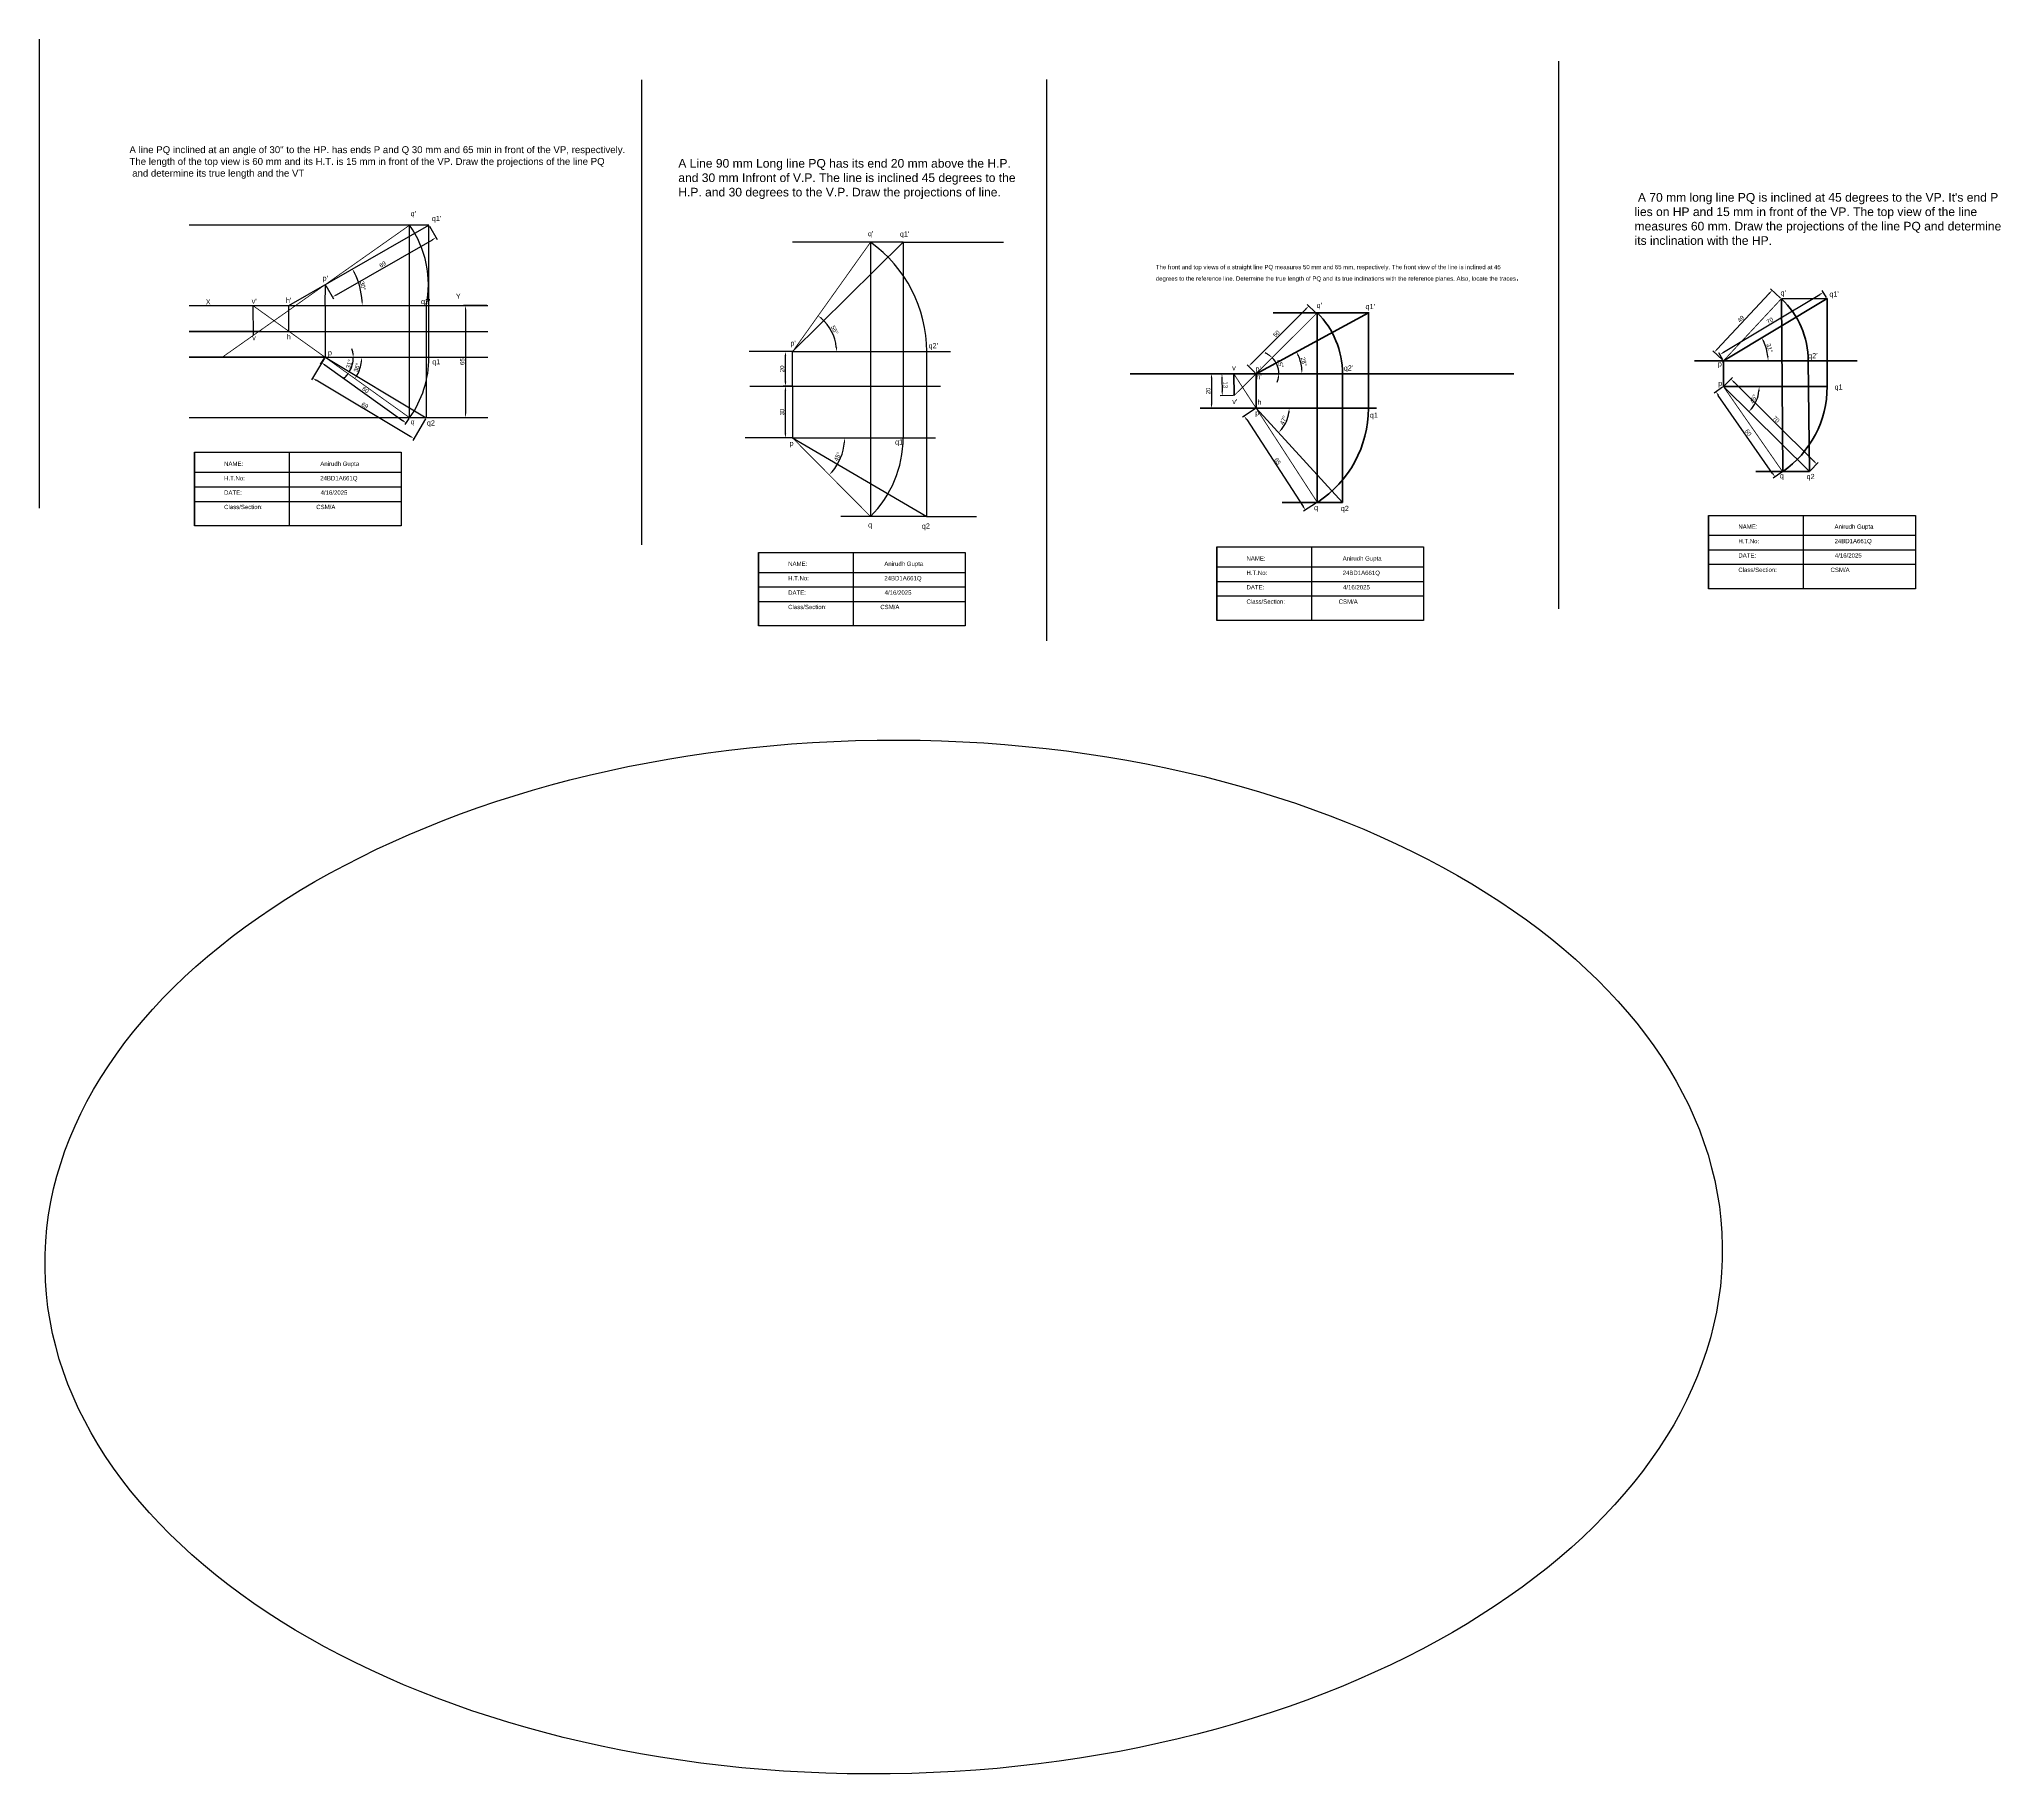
# Model space of a CAD drawing. Header units: millimetres. Extents: x 79 to 8014, y -55 to 1185.
# Drawn here: x 6070 to 7206, y -55 to 953 of the extents above; entities that cross this region are included whole.
import ezdxf

# ---------------------------------------------------------------- set-up
doc = ezdxf.new("R2010")
doc.units = ezdxf.units.MM
doc.header["$MEASUREMENT"] = 0
doc.header["$PDMODE"] = 1
doc.styles.get("Standard").update_dxf_attribs({"font": 'arial.ttf'})
doc.dimstyles.new('ISO-25', dxfattribs={"dimtxt": 2.5, "dimasz": 2.5, "dimexe": 1.25, "dimexo": 0.625, "dimtad": 1, "dimdec": 0, "dimdsep": 46, "dimtxsty": 'Standard', "dimcen": 2.5, "dimadec": 0, "dimazin": 0, "dimtfac": 1, "dimtdec": 0, "dimtmove": 0, "dimatfit": 3, "dimfxl": 1, "dimarcsym": 1})

# ---------------------------------------------------------------- blocks, each defined once
blk = doc.blocks.new('*D125')
at = {"color": 0, "lineweight": -2, "transparency": 16777216}
for p, q in [((6235.4, 768.3), (6233, 764.8)), ((6235.7, 764.4), (6280.7, 732.3)), ((6284.4, 733.3), (6282, 729.8))]:
    blk.add_line(p, q, dxfattribs=at)
at = {"color": 0, "transparency": 16777216}
for points in [[(6236, 764.7), (6235.5, 764), (6233.7, 765.8)], [(6280.9, 732.6), (6280.4, 731.9), (6282.7, 730.8)]]:
    blk.add_solid(points, dxfattribs=at)
at = {"layer": 'Defpoints', "color": 0, "transparency": 16777216}
for p in [(6235.8, 768.8), (6282.7, 730.8), (6284.8, 733.8)]:
    blk.add_point(p, dxfattribs=at)
at = {"color": 0, "transparency": 16777216, "insert": (6259.3, 749.9), "char_height": 2.5, "attachment_point": 5, "rotation": 324.4773}
blk.add_mtext('60', dxfattribs=at)
blk = doc.blocks.new('*D126')
at = {"color": 0, "lineweight": -2, "transparency": 16777216}
for p, q in [((6235.5, 768.2), (6228, 755.7)), ((6285.2, 723), (6230.8, 755.5)), ((6294.1, 733.2), (6286.7, 720.7))]:
    blk.add_line(p, q, dxfattribs=at)
at = {"color": 0, "transparency": 16777216}
for points in [[(6231, 755.8), (6230.5, 755.1), (6228.6, 756.8)], [(6285.4, 723.4), (6284.9, 722.7), (6287.3, 721.8)]]:
    blk.add_solid(points, dxfattribs=at)
at = {"layer": 'Defpoints', "color": 0, "transparency": 16777216}
for p in [(6235.8, 768.8), (6228.6, 756.8), (6294.5, 733.8)]:
    blk.add_point(p, dxfattribs=at)
at = {"color": 0, "transparency": 16777216, "insert": (6258.9, 740.9), "char_height": 2.5, "attachment_point": 5, "rotation": 329.1907}
blk.add_mtext('69', dxfattribs=at)
blk = doc.blocks.new('*D127')
at = {"color": 0, "lineweight": -2, "transparency": 16777216}
for p, q in [((6296.3, 844.8), (6300.8, 837)), ((6242.4, 805), (6298, 836.9)), ((6236.4, 810.4), (6240.8, 802.6))]:
    blk.add_line(p, q, dxfattribs=at)
at = {"color": 0, "transparency": 16777216}
for points in [[(6297.8, 837.2), (6298.2, 836.5), (6300.1, 838.1)], [(6242.2, 805.3), (6242.6, 804.6), (6240.2, 803.7)]]:
    blk.add_solid(points, dxfattribs=at)
at = {"layer": 'Defpoints', "color": 0, "transparency": 16777216}
for p in [(6296, 845.3), (6300.1, 838.1), (6236.1, 810.9)]:
    blk.add_point(p, dxfattribs=at)
at = {"color": 0, "transparency": 16777216, "insert": (6269.2, 822.6), "char_height": 2.5, "attachment_point": 5, "rotation": 29.8454}
blk.add_mtext('69', dxfattribs=at)
blk = doc.blocks.new('*D128')
at = {"color": 0, "lineweight": -2, "transparency": 16777216}
blk.add_arc((6214.9, 798.8), 42.5, 3.3737, 26.4718, dxfattribs=at)
at = {"color": 0, "transparency": 16777216}
for points in [[(6252.5, 817.5), (6253.3, 817.9), (6251.7, 819.9)], [(6257.7, 801.3), (6256.9, 801.3), (6257.4, 798.8)]]:
    blk.add_solid(points, dxfattribs=at)
at = {"layer": 'Defpoints', "color": 0, "transparency": 16777216}
for p in [(6296, 845.3), (6157.1, 798.8), (6214.9, 798.8), (6256.7, 806.1), (6330.2, 798.8)]:
    blk.add_point(p, dxfattribs=at)
at = {"color": 0, "transparency": 16777216, "insert": (6257.8, 810.2), "char_height": 2.5, "attachment_point": 5, "rotation": 284.9227}
blk.add_mtext('30°', dxfattribs=at)
blk = doc.blocks.new('*D129')
at = {"color": 0, "lineweight": -2, "transparency": 16777216}
for start, end in [(8.7811, 17.5621), (329.1325, 360), (311.5704, 320.3515)]:
    blk.add_arc((6235.9, 768.8), 16.3, start, end, dxfattribs=at)
at = {"color": 0, "transparency": 16777216}
for points in [[(6252.5, 771.3), (6251.6, 771.2), (6252.2, 768.8)], [(6248.1, 758.6), (6248.8, 758.1), (6249.9, 760.4)]]:
    blk.add_solid(points, dxfattribs=at)
at = {"layer": 'Defpoints', "color": 0, "transparency": 16777216}
for p in [(6157.1, 768.8), (6235.9, 768.8), (6251.2, 763), (6330.2, 768.8), (6294.5, 733.8)]:
    blk.add_point(p, dxfattribs=at)
at = {"color": 0, "transparency": 16777216, "insert": (6249.8, 764.9), "char_height": 2.5, "attachment_point": 5, "rotation": 74.5663}
blk.add_mtext('31°', dxfattribs=at)
blk = doc.blocks.new('*D130')
at = {"color": 0, "lineweight": -2, "transparency": 16777216}
blk.add_arc((6235.9, 768.8), 21.2, 331.1738, 353.2286, dxfattribs=at)
at = {"color": 0, "transparency": 16777216}
for points in [[(6256.5, 766.3), (6257.3, 766.2), (6257.1, 768.8)], [(6254.8, 758.3), (6254.1, 758.8), (6253.1, 756.4)]]:
    blk.add_solid(points, dxfattribs=at)
at = {"layer": 'Defpoints', "color": 0, "transparency": 16777216}
for p in [(6194, 798.8), (6157.1, 768.8), (6330.2, 768.8), (6255.3, 760.3), (6284.8, 733.8)]:
    blk.add_point(p, dxfattribs=at)
at = {"color": 0, "transparency": 16777216, "insert": (6254.3, 762.9), "char_height": 2.5, "attachment_point": 5, "rotation": 72.2012}
blk.add_mtext('36°', dxfattribs=at)
blk = doc.blocks.new('*D131')
at = {"color": 0, "lineweight": -2, "transparency": 16777216}
for p, q in [((6329.6, 798.8), (6316, 798.8)), ((6317.2, 796.3), (6317.2, 736.3)), ((6329.6, 733.8), (6316, 733.8))]:
    blk.add_line(p, q, dxfattribs=at)
at = {"color": 0, "transparency": 16777216}
for points in [[(6316.8, 796.3), (6317.6, 796.3), (6317.2, 798.8)], [(6316.8, 736.3), (6317.6, 736.3), (6317.2, 733.8)]]:
    blk.add_solid(points, dxfattribs=at)
at = {"layer": 'Defpoints', "color": 0, "transparency": 16777216}
for p in [(6330.2, 798.8), (6317.2, 733.8), (6330.2, 733.8)]:
    blk.add_point(p, dxfattribs=at)
at = {"color": 0, "transparency": 16777216, "insert": (6315.3, 766.3), "char_height": 2.5, "attachment_point": 5, "rotation": 90}
blk.add_mtext('65', dxfattribs=at)
blk = doc.blocks.new('*D110')
at = {"color": 0, "lineweight": -2, "transparency": 16777216}
for p, q in [((6506, 772.1), (6501.2, 772.1)), ((6502.4, 754.6), (6502.4, 769.6)), ((6506, 752.1), (6501.2, 752.1))]:
    blk.add_line(p, q, dxfattribs=at)
at = {"color": 0, "transparency": 16777216}
for points in [[(6502, 769.6), (6502.9, 769.6), (6502.4, 772.1)], [(6502, 754.6), (6502.9, 754.6), (6502.4, 752.1)]]:
    blk.add_solid(points, dxfattribs=at)
at = {"layer": 'Defpoints', "color": 0, "transparency": 16777216}
for p in [(6502.4, 772.1), (6506.6, 772.1), (6506.6, 752.1)]:
    blk.add_point(p, dxfattribs=at)
at = {"color": 0, "transparency": 16777216, "insert": (6500.5, 762.1), "char_height": 2.5, "attachment_point": 5, "rotation": 90}
blk.add_mtext('20', dxfattribs=at)
blk = doc.blocks.new('*D111')
at = {"color": 0, "lineweight": -2, "transparency": 16777216}
for p, q in [((6506, 752.1), (6501.2, 752.1)), ((6502.4, 724.6), (6502.4, 749.6)), ((6506, 722.1), (6501.2, 722.1))]:
    blk.add_line(p, q, dxfattribs=at)
at = {"color": 0, "transparency": 16777216}
for points in [[(6502, 749.6), (6502.9, 749.6), (6502.4, 752.1)], [(6502, 724.6), (6502.9, 724.6), (6502.4, 722.1)]]:
    blk.add_solid(points, dxfattribs=at)
at = {"layer": 'Defpoints', "color": 0, "transparency": 16777216}
for p in [(6502.4, 752.1), (6506.6, 752.1), (6506.6, 722.1)]:
    blk.add_point(p, dxfattribs=at)
at = {"color": 0, "transparency": 16777216, "insert": (6500.5, 737.1), "char_height": 2.5, "attachment_point": 5, "rotation": 90}
blk.add_mtext('30', dxfattribs=at)
blk = doc.blocks.new('*D112')
at = {"color": 0, "lineweight": -2, "transparency": 16777216}
blk.add_arc((6506.6, 772.1), 25.4, 5.6365, 48.9185, dxfattribs=at)
at = {"color": 0, "transparency": 16777216}
for points in [[(6523.1, 790.9), (6523.6, 791.6), (6521.4, 792.8)], [(6532.4, 774.6), (6531.5, 774.6), (6532.1, 772.1)]]:
    blk.add_solid(points, dxfattribs=at)
at = {"layer": 'Defpoints', "color": 0, "transparency": 16777216}
for p in [(6551.7, 835.4), (6530.8, 780), (6506.6, 772.1), (6506.6, 772.1), (6598.1, 772.1)]:
    blk.add_point(p, dxfattribs=at)
at = {"color": 0, "transparency": 16777216, "insert": (6530.9, 784.6), "char_height": 2.5, "attachment_point": 5, "rotation": 297.2775}
blk.add_mtext('55°', dxfattribs=at)
blk = doc.blocks.new('*D113')
at = {"color": 0, "lineweight": -2, "transparency": 16777216}
blk.add_arc((6506.6, 722.1), 30.1, 319.4904, 355.2331, dxfattribs=at)
at = {"color": 0, "transparency": 16777216}
for points in [[(6536.2, 719.6), (6537, 719.6), (6536.7, 722.1)], [(6529.8, 702.3), (6529.2, 702.9), (6527.8, 700.8)]]:
    blk.add_solid(points, dxfattribs=at)
at = {"layer": 'Defpoints', "color": 0, "transparency": 16777216}
for p in [(6506.6, 722.1), (6506.6, 722.1), (6589.4, 722.1), (6532.6, 707), (6551.7, 676.6)]:
    blk.add_point(p, dxfattribs=at)
at = {"color": 0, "transparency": 16777216, "insert": (6532.6, 711.3), "char_height": 2.5, "attachment_point": 5, "rotation": 67.3617}
blk.add_mtext('45°', dxfattribs=at)
blk = doc.blocks.new('*D114')
at = {"color": 0, "lineweight": -2, "transparency": 16777216}
for p, q in [((6772.4, 765.4), (6803.7, 796.7)), ((6809.4, 794.7), (6804.6, 799.4)), ((6774.5, 759.8), (6769.8, 764.5))]:
    blk.add_line(p, q, dxfattribs=at)
at = {"color": 0, "transparency": 16777216}
for points in [[(6803.4, 797), (6804, 796.4), (6805.5, 798.5)], [(6772.2, 765.7), (6772.7, 765.1), (6770.7, 763.6)]]:
    blk.add_solid(points, dxfattribs=at)
at = {"layer": 'Defpoints', "color": 0, "transparency": 16777216}
for p in [(6805.5, 798.5), (6809.8, 794.2), (6775, 759.3)]:
    blk.add_point(p, dxfattribs=at)
at = {"color": 0, "lineweight": 60, "transparency": 16777216, "insert": (6786.7, 782.4), "char_height": 2.5, "attachment_point": 5, "rotation": 45.0682}
blk.add_mtext('50', dxfattribs=at)
blk = doc.blocks.new('*D115')
at = {"color": 0, "lineweight": -2, "transparency": 16777216}
for p, q in [((6774.5, 739), (6767.1, 734.2)), ((6769.5, 732.8), (6802.2, 682.5)), ((6809.9, 684.5), (6802.5, 679.7))]:
    blk.add_line(p, q, dxfattribs=at)
at = {"color": 0, "transparency": 16777216}
for points in [[(6769.8, 733), (6769.1, 732.5), (6768.1, 734.9)], [(6802.5, 682.7), (6801.8, 682.2), (6803.5, 680.4)]]:
    blk.add_solid(points, dxfattribs=at)
at = {"layer": 'Defpoints', "color": 0, "transparency": 16777216}
for p in [(6775, 739.3), (6810.4, 684.8), (6803.5, 680.4)]:
    blk.add_point(p, dxfattribs=at)
at = {"color": 0, "lineweight": 60, "transparency": 16777216, "insert": (6787.4, 708.6), "char_height": 2.5, "attachment_point": 5, "rotation": 303.0276}
blk.add_mtext('65', dxfattribs=at)
blk = doc.blocks.new('*D116')
at = {"color": 0, "lineweight": -2, "transparency": 16777216}
for start, end in [(55.822, 66.7615), (360, 44.8824), (338.1209, 349.0604)]:
    blk.add_arc((6775, 759.3), 13.1, start, end, dxfattribs=at)
at = {"color": 0, "transparency": 16777216}
for points in [[(6782.6, 770.5), (6782.1, 769.8), (6784.3, 768.6)], [(6787.4, 756.9), (6788.3, 756.8), (6788.1, 759.3)]]:
    blk.add_solid(points, dxfattribs=at)
at = {"layer": 'Defpoints', "color": 0, "transparency": 16777216}
for p in [(6810.4, 794.6), (6787.7, 762.7), (6702.1, 759.3), (6775, 759.3), (6924.1, 759.3)]:
    blk.add_point(p, dxfattribs=at)
at = {"color": 0, "lineweight": 60, "transparency": 16777216, "insert": (6788.9, 765.1), "char_height": 2.5, "attachment_point": 5, "rotation": 292.4412}
blk.add_mtext('45°', dxfattribs=at)
blk = doc.blocks.new('*D117')
at = {"color": 0, "lineweight": -2, "transparency": 16777216}
blk.add_arc((6775, 759.3), 26.6, 5.3949, 23.0987, dxfattribs=at)
at = {"color": 0, "transparency": 16777216}
for points in [[(6799, 769.6), (6799.8, 769.9), (6798.3, 772)], [(6801.8, 761.8), (6801, 761.8), (6801.5, 759.3)]]:
    blk.add_solid(points, dxfattribs=at)
at = {"layer": 'Defpoints', "color": 0, "transparency": 16777216}
for p in [(6840, 794.6), (6801.2, 763.7), (6702.1, 759.3), (6775, 759.3), (6924.1, 759.3)]:
    blk.add_point(p, dxfattribs=at)
at = {"color": 0, "lineweight": 60, "transparency": 16777216, "insert": (6802.6, 766.3), "char_height": 2.5, "attachment_point": 5, "rotation": 284.2468}
blk.add_mtext('28°', dxfattribs=at)
blk = doc.blocks.new('*D118')
at = {"color": 0, "lineweight": -2, "transparency": 16777216}
blk.add_arc((6775, 739.3), 19.1, 320.0325, 352.5036, dxfattribs=at)
at = {"color": 0, "transparency": 16777216}
for points in [[(6793.5, 736.9), (6794.4, 736.8), (6794.1, 739.3)], [(6789.9, 726.8), (6789.3, 727.3), (6787.9, 725.2)]]:
    blk.add_solid(points, dxfattribs=at)
at = {"layer": 'Defpoints', "color": 0, "transparency": 16777216}
for p in [(6742.5, 739.3), (6775, 739.3), (6844.7, 739.3), (6791.3, 729.3), (6825, 684.8)]:
    blk.add_point(p, dxfattribs=at)
at = {"color": 0, "lineweight": 60, "transparency": 16777216, "insert": (6790.8, 732.4), "char_height": 2.5, "attachment_point": 5, "rotation": 66.268}
blk.add_mtext('47°', dxfattribs=at)
blk = doc.blocks.new('*D119')
at = {"color": 0, "lineweight": -2, "transparency": 16777216}
for p, q in [((6761.4, 759.3), (6753.9, 759.2)), ((6755.2, 756.7), (6755.3, 749)), ((6761.6, 746.6), (6754.1, 746.4))]:
    blk.add_line(p, q, dxfattribs=at)
at = {"color": 0, "transparency": 16777216}
for points in [[(6755.6, 756.7), (6754.8, 756.7), (6755.2, 759.2)], [(6755.7, 749), (6754.9, 749), (6755.4, 746.5)]]:
    blk.add_solid(points, dxfattribs=at)
at = {"layer": 'Defpoints', "color": 0, "transparency": 16777216}
for p in [(6762, 759.3), (6755.4, 746.5), (6762.2, 746.6)]:
    blk.add_point(p, dxfattribs=at)
at = {"color": 0, "lineweight": 60, "transparency": 16777216, "insert": (6757.2, 752.9), "char_height": 2.5, "attachment_point": 5, "rotation": 270.8822}
blk.add_mtext('13', dxfattribs=at)
blk = doc.blocks.new('*D120')
at = {"color": 0, "lineweight": -2, "transparency": 16777216}
for p, q in [((6748.6, 759.3), (6750.4, 759.3)), ((6749.1, 756.8), (6749.1, 741.8)), ((6748.6, 739.3), (6750.4, 739.3))]:
    blk.add_line(p, q, dxfattribs=at)
at = {"color": 0, "transparency": 16777216}
for points in [[(6748.7, 756.8), (6749.6, 756.8), (6749.1, 759.3)], [(6748.7, 741.8), (6749.6, 741.8), (6749.1, 739.3)]]:
    blk.add_solid(points, dxfattribs=at)
at = {"layer": 'Defpoints', "color": 0, "transparency": 16777216}
for p in [(6748, 759.3), (6748, 739.3), (6749.1, 739.3)]:
    blk.add_point(p, dxfattribs=at)
at = {"color": 0, "lineweight": 60, "transparency": 16777216, "insert": (6747.2, 749.3), "char_height": 2.5, "attachment_point": 5, "rotation": 90}
blk.add_mtext('20', dxfattribs=at)
blk = doc.blocks.new('*D90')
at = {"color": 0, "lineweight": -2, "transparency": 16777216}
for p, q in [((7078.6, 803.1), (7072.9, 808.5)), ((7042, 773.6), (7072.1, 805.8)), ((7045.1, 767.3), (7039.4, 772.6))]:
    blk.add_line(p, q, dxfattribs=at)
at = {"color": 0, "transparency": 16777216}
for points in [[(7071.8, 806.1), (7072.4, 805.5), (7073.8, 807.6)], [(7041.7, 773.9), (7042.3, 773.3), (7040.3, 771.8)]]:
    blk.add_solid(points, dxfattribs=at)
at = {"layer": 'Defpoints', "color": 0, "transparency": 16777216}
for p in [(7073.8, 807.6), (7079.1, 802.7), (7045.6, 766.8)]:
    blk.add_point(p, dxfattribs=at)
at = {"color": 0, "lineweight": 60, "transparency": 16777216, "insert": (7055.6, 791), "char_height": 2.5, "attachment_point": 5, "rotation": 46.9441}
blk.add_mtext('49', dxfattribs=at)
blk = doc.blocks.new('*D91')
at = {"color": 0, "lineweight": -2, "transparency": 16777216}
for p, q in [((7105.3, 803.4), (7102.8, 807.5)), ((7045.6, 771.7), (7101.3, 805.1)), ((7045.3, 767.4), (7042.8, 771.4))]:
    blk.add_line(p, q, dxfattribs=at)
at = {"color": 0, "transparency": 16777216}
for points in [[(7101.1, 805.5), (7101.5, 804.8), (7103.5, 806.4)], [(7045.4, 772), (7045.8, 771.3), (7043.5, 770.4)]]:
    blk.add_solid(points, dxfattribs=at)
at = {"layer": 'Defpoints', "color": 0, "transparency": 16777216}
for p in [(7103.5, 806.4), (7105.6, 802.9), (7045.6, 766.8)]:
    blk.add_point(p, dxfattribs=at)
at = {"color": 0, "lineweight": 60, "transparency": 16777216, "insert": (7072.5, 790), "char_height": 2.5, "attachment_point": 5, "rotation": 31.0027}
blk.add_mtext('70', dxfattribs=at)
blk = doc.blocks.new('*D92')
at = {"color": 0, "lineweight": -2, "transparency": 16777216}
for p, q in [((7046, 752.3), (7050.8, 757.1)), ((7051.7, 754.4), (7097.9, 708.7)), ((7095.8, 703), (7100.5, 707.8))]:
    blk.add_line(p, q, dxfattribs=at)
at = {"color": 0, "transparency": 16777216}
for points in [[(7052, 754.7), (7051.4, 754.1), (7049.9, 756.2)], [(7098.2, 709), (7097.6, 708.4), (7099.6, 706.9)]]:
    blk.add_solid(points, dxfattribs=at)
at = {"layer": 'Defpoints', "color": 0, "transparency": 16777216}
for p in [(7045.6, 751.8), (7099.6, 706.9), (7095.4, 702.6)]:
    blk.add_point(p, dxfattribs=at)
at = {"color": 0, "lineweight": 60, "transparency": 16777216, "insert": (7076.1, 732.9), "char_height": 2.5, "attachment_point": 5, "rotation": 315.3004}
blk.add_mtext('70', dxfattribs=at)
blk = doc.blocks.new('*D93')
at = {"color": 0, "lineweight": -2, "transparency": 16777216}
for p, q in [((7045.1, 751.5), (7040.2, 748.1)), ((7074, 701.6), (7042.6, 746.7)), ((7079.3, 702.2), (7074.4, 698.8))]:
    blk.add_line(p, q, dxfattribs=at)
at = {"color": 0, "transparency": 16777216}
for points in [[(7043, 747), (7042.3, 746.5), (7041.2, 748.8)], [(7074.4, 701.8), (7073.7, 701.3), (7075.5, 699.5)]]:
    blk.add_solid(points, dxfattribs=at)
at = {"layer": 'Defpoints', "color": 0, "transparency": 16777216}
for p in [(7045.6, 751.8), (7041.2, 748.8), (7079.8, 702.6)]:
    blk.add_point(p, dxfattribs=at)
at = {"color": 0, "lineweight": 60, "transparency": 16777216, "insert": (7059.9, 725.2), "char_height": 2.5, "attachment_point": 5, "rotation": 304.8136}
blk.add_mtext('60', dxfattribs=at)
blk = doc.blocks.new('*D94')
at = {"color": 0, "lineweight": -2, "transparency": 16777216}
blk.add_arc((7045.6, 751.8), 20.7, 322.236, 353.0645, dxfattribs=at)
at = {"color": 0, "transparency": 16777216}
for points in [[(7065.7, 749.4), (7066.5, 749.3), (7066.3, 751.8)], [(7062.2, 738.9), (7061.6, 739.5), (7060.3, 737.3)]]:
    blk.add_solid(points, dxfattribs=at)
at = {"layer": 'Defpoints', "color": 0, "transparency": 16777216}
for p in [(7045.6, 751.8), (7045.6, 751.8), (7105.6, 751.8), (7063.5, 741.6), (7095.4, 702.6)]:
    blk.add_point(p, dxfattribs=at)
at = {"color": 0, "lineweight": 60, "transparency": 16777216, "insert": (7063, 744.7), "char_height": 2.5, "attachment_point": 5, "rotation": 67.6502}
blk.add_mtext('45°', dxfattribs=at)
blk = doc.blocks.new('*D95')
at = {"color": 0, "lineweight": -2, "transparency": 16777216}
blk.add_arc((7045.6, 766.8), 25.8, 5.5534, 25.4494, dxfattribs=at)
at = {"color": 0, "transparency": 16777216}
for points in [[(7068.5, 777.7), (7069.3, 778.1), (7067.7, 780.1)], [(7071.7, 769.4), (7070.9, 769.3), (7071.4, 766.8)]]:
    blk.add_solid(points, dxfattribs=at)
at = {"layer": 'Defpoints', "color": 0, "transparency": 16777216}
for p in [(7105.6, 802.9), (7028.8, 766.8), (7045.6, 766.8), (7071, 771.5), (7123, 766.8)]:
    blk.add_point(p, dxfattribs=at)
at = {"color": 0, "lineweight": 60, "transparency": 16777216, "insert": (7072.3, 774.2), "char_height": 2.5, "attachment_point": 5, "rotation": 285.5014}
blk.add_mtext('31°', dxfattribs=at)

msp = doc.modelspace()

# ---------------------------------------------------------------- linework, layer by layer
for p, q in [((6070.4, 952.9), (6070.4, 681.4)), ((6950.1, 940.3), (6950.1, 623.2)), ((6419.1, 929.4), (6419.1, 660.3)), ((6653.5, 929.6), (6653.5, 604.7)), ((6296, 845.3), (6157.1, 845.3)), ((6214.9, 798.8), (6296, 845.3)), ((6284.8, 733.8), (6284.8, 845.3)), ((6296, 768.7), (6296, 845.3)), ((6570.6, 835.4), (6506.5, 835.4)), ((6506.6, 772.1), (6570.6, 835.4)), ((6551.7, 835.4), (6551.7, 676.6)), ((6570.6, 835.4), (6570.6, 722.1)), ((6570.6, 835.4), (6628.7, 835.4)), ((6235.9, 798.8), (6236.1, 811)), ((6157.1, 798.8), (6330.2, 798.8)), ((6194, 798.8), (6194.2, 781.4)), ((6214.9, 783.8), (6214.9, 798.8)), ((6235.9, 798.8), (6235.9, 768.8)), ((6294.5, 798.8), (6294.5, 733.8)), ((6199.1, 783.8), (6157.1, 783.8)), ((6157.1, 783.8), (6330.2, 783.8)), ((6235.9, 768.8), (6157.1, 768.8)), ((6157.1, 768.8), (6330.2, 768.8)), ((6235.9, 768.8), (6294.5, 733.8)), ((6506.6, 772.1), (6481.4, 772.1)), ((6506.6, 752.1), (6506.6, 772.1)), ((6506.6, 772.1), (6598.1, 772.1)), ((6584.3, 676.6), (6584.3, 772.1)), ((6481.8, 752.1), (6592.2, 752.1)), ((6506.6, 752.1), (6506.6, 722.1)), ((6330.2, 733.8), (6157.1, 733.8)), ((6506.6, 722.1), (6479.1, 722.1)), ((6506.6, 722.1), (6584.3, 676.6)), ((6506.6, 722.1), (6589.4, 722.1)), ((6160.2, 713.8), (6279.9, 713.8)), ((6160.2, 713.8), (6160.2, 671.3)), ((6215, 713.8), (6215, 671.3)), ((6160.2, 702.2), (6279.9, 702.2)), ((6160.2, 693.8), (6279.9, 693.8)), ((6160.2, 685.4), (6279.9, 685.4)), ((6584.3, 676.6), (6534.5, 676.6)), ((6584.3, 676.6), (6613, 676.6)), ((7037, 677.3), (7156.7, 677.3)), ((7037, 677.3), (7037, 634.8)), ((7091.8, 677.3), (7091.8, 634.8)), ((6752.2, 659), (6871.9, 659)), ((6752.2, 659), (6752.2, 616.5)), ((6807, 659), (6807, 616.5)), ((7037, 665.8), (7156.7, 665.8)), ((6486.8, 655.8), (6606.5, 655.8)), ((6486.8, 655.8), (6486.8, 613.3)), ((6541.6, 655.8), (6541.6, 613.3)), ((6752.2, 647.4), (6871.9, 647.4)), ((7037, 657.4), (7156.7, 657.4)), ((7037, 649), (7156.7, 649)), ((6486.8, 644.2), (6606.5, 644.2)), ((6752.2, 639), (6871.9, 639)), ((6486.8, 635.9), (6606.5, 635.9)), ((6486.8, 627.5), (6606.5, 627.5)), ((6752.2, 630.7), (6871.9, 630.7))]:
    msp.add_line(p, q)
at = {"lineweight": 60}
for p, q in [((7045.6, 766.8), (7105.6, 802.9)), ((7105.6, 802.9), (7079.1, 802.7)), ((7079.9, 702.6), (7079.1, 802.7)), ((7105.6, 751.8), (7105.6, 802.9)), ((6775, 759.3), (6840, 794.6)), ((6784.9, 794.6), (6840, 794.6)), ((6810.4, 794.6), (6810.4, 684.8)), ((6840, 739.3), (6840, 794.9)), ((7028.8, 766.8), (7123, 766.8)), ((7045.6, 766.8), (7045.6, 751.8)), ((7094.6, 766.8), (7095.4, 702.6)), ((6702.1, 759.3), (6924.1, 759.3)), ((6762, 759.3), (6762.2, 746.6)), ((6775, 759.3), (6775, 739.3)), ((6825, 759.3), (6825, 684.8)), ((7045.6, 751.8), (7105.6, 751.8)), ((7045.6, 751.8), (7095.4, 702.6)), ((6742.5, 739.3), (6844.7, 739.3)), ((6775, 739.3), (6825, 684.8)), ((7095.4, 702.6), (7064.4, 702.6)), ((6790.1, 684.8), (6825, 684.8))]:
    msp.add_line(p, q, dxfattribs=at)
at = {"const_width": 0.5}
for points in [[(6176.3, 768.8), (6284.8, 845.3)], [(6506.6, 772.1), (6551.7, 835.4)], [(6194, 798.8), (6284.8, 733.8)], [(6506.6, 722.1), (6551.7, 676.6)]]:
    msp.add_lwpolyline(points, dxfattribs=at)
at = {"color": 7, "lineweight": 70, "true_color": 0xffffff, "const_width": 0.5}
for points in [[(7045.6, 766.8), (7079.1, 802.7)], [(7045.6, 751.8), (7079.8, 702.6)]]:
    msp.add_lwpolyline(points, dxfattribs=at)
at = {"color": 7, "lineweight": 60, "true_color": 0xffffff, "const_width": 0.5}
for points in [[(6762.2, 746.6), (6810.4, 794.6)], [(6762, 759.3), (6810.4, 684.8)]]:
    msp.add_lwpolyline(points, dxfattribs=at)
for points in [[(6160.2, 713.8), (6279.9, 713.8), (6279.9, 671.3), (6160.2, 671.3)], [(7037, 677.3), (7156.7, 677.3), (7156.7, 634.8), (7037, 634.8)], [(6752.2, 659), (6871.9, 659), (6871.9, 616.5), (6752.2, 616.5)], [(6486.8, 655.8), (6606.5, 655.8), (6606.5, 613.3), (6486.8, 613.3)]]:
    msp.add_lwpolyline(points, close=True)
for centre, radius, start, end in [((6236.1, 810.9), 59.6, 348.246, 35.2131), ((6506.6, 772.1), 77.7, 0, 54.555), ((6236, 768.7), 60, 324.4024, 0.0713), ((6236.1, 811), 59.5, 288.8799, 289.0166), ((6506.6, 722.1), 64, 314.7234, 0)]:
    msp.add_arc(centre, radius, start, end)
at = {"lineweight": 60}
for centre, radius, start, end in [((7045.6, 766.8), 49.1, 360, 46.9441), ((6775, 739.3), 65, 56.9724, 58.2664), ((6775, 759.3), 50, 0, 44.8824), ((7045.6, 751.8), 60, 304.8136, 0), ((6775, 739.3), 65, 303.0276, 0)]:
    msp.add_arc(centre, radius, start, end, dxfattribs=at)
msp.add_ellipse((6559.3, 247.9), major_axis=(-485.6, -6.2), ratio=0.616213)

# ---------------------------------------------------------------- texts
for s, height, p in [('A line PQ inclined at an angle of 30" to the HP. has ends P and Q 30 mm and 65 min in front of the VP, respectively. ', 4, (6122.6, 887)), ('The length of the top view is 60 mm and its H.T. is 15 mm in front of the VP. Draw the projections of the line PQ', 4, (6122.6, 880.2)), (' and determine its true length and the VT', 4, (6122.6, 873.4)), ("q'", 3, (6285.4, 850.5)), ("q1'", 3, (6297.7, 847.7)), ("q'", 3, (6550.2, 838.9)), ("q1'", 3, (6568.7, 838.7)), ("p'", 3, (6234.4, 813.1)), ('X', 3, (6166.8, 799.4)), ("v'", 3, (6193.4, 799.8)), ("h'", 3, (6213.2, 800.3)), ("q2'", 3, (6291.4, 799.6)), ('Y', 3, (6311.6, 802.7)), ('v', 3, (6193.7, 778.7)), ('h', 3, (6213.7, 779.2)), ("p'", 3, (6505.3, 775.5)), ("q2'", 3, (6585.3, 774)), ('p', 3, (6237.5, 769.9)), ('q1', 3, (6297.9, 764.7)), ('q', 3, (6285.4, 730)), ('q2', 3, (6294.8, 729.3)), ('p', 3, (6504.8, 717.5)), ('q1', 3, (6565.9, 718.3)), ('q', 3, (6550.3, 670.3)), ('q2', 3, (6581.4, 669.6))]:
    msp.add_text(s, height=height).set_placement(p)
for s, p in [("q'", (7078.6, 804.6)), ("q1'", (7106.9, 803.9)), ("q'", (6810, 797.4)), ("q1'", (6838.3, 796.7)), ('v', (6761.1, 761.2)), ("p'", (6774.6, 760.6)), ("q2'", (6825.7, 761.1)), ("p'", (7042.3, 763.5)), ("q2'", (7094.6, 768.2)), ("h'", (6775.1, 756.1)), ('p', (7042.6, 752.2)), ('q1', (7109.9, 750.1)), ("v'", (6761.2, 741.7)), ('h', (6775.7, 741.3)), ('p', (6774.5, 735.2)), ('q1', (6840.8, 733.8)), ('q', (7078.2, 698.7)), ('q2', (7093.7, 698.3)), ('q', (6808.5, 680.3)), ('q2', (6824, 679.8))]:
    msp.add_text(s, height=3, dxfattribs=at).set_placement(p)
at = {"attachment_point": 1}
for s, width, insert, char_height in [('{\\C256;\\c0;A Line 90 mm Long line PQ has its end 20 mm above the H.P. and 30 mm Infront of V.P. The line is inclined 45 degrees to the H.P. and 30 degrees to the V.P. Draw the projections of line.}', 200.754, (6440.4, 883.6), 5), ('NAME:                                              Anirudh Gupta\\P\\PH.T.No:                                             24BD1A661Q\\P\\PDATE:                                               4/16/2025\\P\\PClass/Section:                                CSM/A', 150.394, (6177.4, 708.4), 2.5), ('NAME:                                              Anirudh Gupta\\P\\PH.T.No:                                             24BD1A661Q\\P\\PDATE:                                               4/16/2025\\P\\PClass/Section:                                CSM/A', 150.394, (7054.2, 672), 2.5), ('NAME:                                              Anirudh Gupta\\P\\PH.T.No:                                             24BD1A661Q\\P\\PDATE:                                               4/16/2025\\P\\PClass/Section:                                CSM/A', 150.394, (6504, 650.5), 2.5), ('NAME:                                              Anirudh Gupta\\P\\PH.T.No:                                             24BD1A661Q\\P\\PDATE:                                               4/16/2025\\P\\PClass/Section:                                CSM/A', 150.394, (6769.4, 653.6), 2.5)]:
    msp.add_mtext_dynamic_manual_height_columns(s, width=width, gutter_width=12.5, heights=[0], dxfattribs=dict(at, insert=insert, char_height=char_height))
at = {"color": 7, "true_color": 0xffffff, "char_height": 5, "attachment_point": 1}
for s, insert in [("{\\C256;\\c0; A 70 mm long line PQ is inclined at 45 degrees to the VP. It's end P lies on HP and 15 mm in front of the VP. The top view of the line measures 60 mm. Draw the projections of the line PQ and determine its inclination with the HP.}", (6994.1, 863.9)), ('{\\H0.5x;\\C256;\\c0;The front and top views of a straight line PQ measures 50 mm and 65 mm, respectively. The front view of the line is inclined at 45 degrees to the reference line. Determine the true length of PQ and its true inclinations with the reference planes. Also, locate the traces\\H2x;.}', (6716.9, 822.3))]:
    msp.add_mtext_dynamic_manual_height_columns(s, width=212.645, gutter_width=15, heights=[0], dxfattribs=dict(at, insert=insert))

# ---------------------------------------------------------------- dimensions: what is measured, and where the dimension line sits
for base, line1, line2, picture, middle in [((6256.7, 806.1), ((6214.9, 798.8), (6296, 845.3)), ((6157.1, 798.8), (6330.2, 798.8)), '*D128', (6257.8, 810.2)), ((6530.8, 780), ((6506.6, 772.1), (6551.7, 835.4)), ((6506.6, 772.1), (6598.1, 772.1)), '*D112', (6530.9, 784.6)), ((6255.3, 760.3), ((6194, 798.8), (6284.8, 733.8)), ((6157.1, 768.8), (6330.2, 768.8)), '*D130', (6254.3, 762.9)), ((6251.2, 763), ((6235.9, 768.8), (6294.5, 733.8)), ((6157.1, 768.8), (6330.2, 768.8)), '*D129', (6249.8, 764.9)), ((6532.6, 707), ((6506.6, 722.1), (6551.7, 676.6)), ((6506.6, 722.1), (6589.4, 722.1)), '*D113', (6532.6, 711.3))]:
    dim = msp.add_angular_dim_2l(base=base, line1=line1, line2=line2, dimstyle='ISO-25')
    dim.commit()
    dim.dimension.update_dxf_attribs({"geometry": picture, "text_midpoint": middle})
for p1, p2, distance, picture, middle in [((6236.1, 810.9), (6296, 845.3), -8.3, '*D127', (6269.2, 822.6)), ((6235.8, 768.8), (6284.8, 733.8), -3.6, '*D125', (6259.3, 749.9))]:
    dim = msp.add_aligned_dim(p1=p1, p2=p2, distance=distance, dimstyle='ISO-25')
    dim.commit()
    dim.dimension.update_dxf_attribs({"geometry": picture, "text_midpoint": middle})
at = {"lineweight": 60}
for p1, p2, distance, picture, middle in [((7045.6, 766.8), (7079.1, 802.7), 7.3, '*D90', (7055.6, 791)), ((7045.6, 766.8), (7105.6, 802.9), 4.1, '*D91', (7072.5, 790)), ((7079.8, 702.6), (7045.6, 751.8), 5.3, '*D93', (7059.9, 725.2)), ((7045.6, 751.8), (7095.4, 702.6), 6.1, '*D92', (7076.1, 732.9)), ((6775, 739.3), (6810.4, 684.8), -8.2, '*D115', (6787.4, 708.6))]:
    dim = msp.add_aligned_dim(p1=p1, p2=p2, distance=distance, dimstyle='ISO-25', dxfattribs=at)
    dim.commit()
    dim.dimension.update_dxf_attribs({"geometry": picture, "text_midpoint": middle})
for base, p1, p2, picture, middle in [((6317.2, 733.8), (6330.2, 798.8), (6330.2, 733.8), '*D131', (6315.3, 766.3)), ((6502.4, 772.1), (6506.6, 752.1), (6506.6, 772.1), '*D110', (6500.5, 762.1)), ((6502.4, 752.1), (6506.6, 722.1), (6506.6, 752.1), '*D111', (6500.5, 737.1))]:
    dim = msp.add_linear_dim(base=base, p1=p1, p2=p2, angle=90, dimstyle='ISO-25')
    dim.commit()
    dim.dimension.update_dxf_attribs({"geometry": picture, "text_midpoint": middle})
for p1, p2, distance, text, picture, middle in [((6775, 759.3), (6809.8, 794.2), 6.1, '50', '*D114', (6786.7, 782.4)), ((6762, 759.3), (6762.2, 746.6), -6.8, '13', '*D119', (6757.2, 752.9))]:
    dim = msp.add_aligned_dim(p1=p1, p2=p2, distance=distance, text=text, dimstyle='ISO-25', dxfattribs=at)
    dim.commit()
    dim.dimension.update_dxf_attribs({"geometry": picture, "text_midpoint": middle})
for base, line1, line2, picture, middle in [((7071, 771.5), ((7045.6, 766.8), (7105.6, 802.9)), ((7028.8, 766.8), (7123, 766.8)), '*D95', (7072.3, 774.2)), ((6787.7, 762.7), ((6702.1, 759.3), (6924.1, 759.3)), ((6775, 759.3), (6810.4, 794.6)), '*D116', (6788.9, 765.1)), ((6801.1856, 763.7041), ((6774.989, 759.3213), (6839.989, 794.604)), ((6702.0938, 759.3213), (6924.063, 759.3213)), '*D117', (6802.5758, 766.3258)), ((7063.5, 741.6), ((7045.6, 751.8), (7095.4, 702.6)), ((7045.6, 751.8), (7105.6, 751.8)), '*D94', (7063, 744.7)), ((6791.3, 729.3), ((6775, 739.3), (6825, 684.8)), ((6742.5, 739.3), (6844.7, 739.3)), '*D118', (6790.8, 732.4))]:
    dim = msp.add_angular_dim_2l(base=base, line1=line1, line2=line2, dimstyle='ISO-25', dxfattribs=at)
    dim.commit()
    dim.dimension.update_dxf_attribs({"geometry": picture, "text_midpoint": middle})
dim = msp.add_aligned_dim(p1=(6294.5, 733.8), p2=(6235.8, 768.8), distance=14, text='69', dimstyle='ISO-25')
dim.commit()
dim.dimension.update_dxf_attribs({"geometry": '*D126', "text_midpoint": (6258.9, 740.9)})
dim = msp.add_linear_dim(base=(6749.1, 739.3), p1=(6748, 759.3), p2=(6748, 739.3), angle=90, dimstyle='ISO-25', dxfattribs=at)
dim.commit()
dim.dimension.update_dxf_attribs({"geometry": '*D120', "text_midpoint": (6747.2, 749.3)})

doc.saveas('drawing.dxf')
